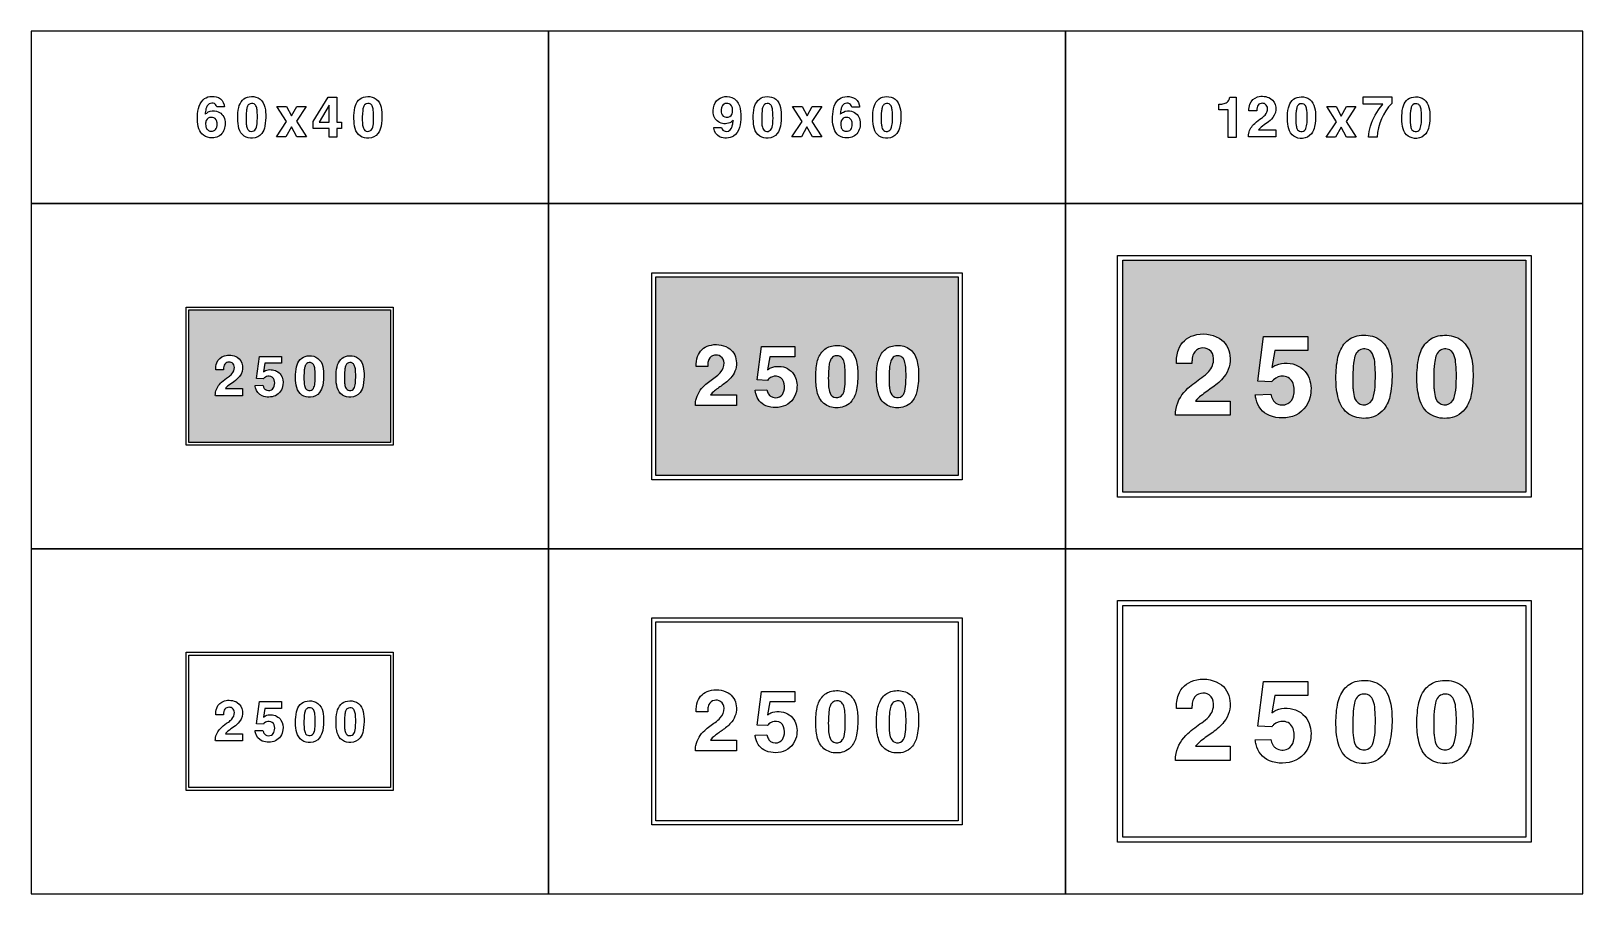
# Model space of a CAD drawing. Extents: x 0 to 4500, y -1000 to 1500.
import ezdxf

# ---------------------------------------------------------------- set-up
doc = ezdxf.new("R2010")
doc.units = 0
doc.header["$MEASUREMENT"] = 0

msp = doc.modelspace()

# ---------------------------------------------------------------- hatches: boundary and pattern name
h = msp.add_hatch(color=256)
h.paths.add_polyline_path([(458, 308), (458, 692), (1042, 692), (1042, 308)])
edge = h.paths.add_edge_path(flags=16)
edge.add_arc((1019.22420704045, 499.5478765955727), 134.9588288582454, 168.0604943973982, 180.9518160200268, ccw=False)
edge.add_arc((932.1621245833016, 517.8873103179415), 45.98620826471505, 138.2795247370585, 167.9750083008316, ccw=False)
edge.add_arc((922.118624072713, 525.8002838555925), 33.23277455324008, 97.2685656922497, 136.9386342357723, ccw=False)
edge.add_arc((925.3835856558405, 514.9140089378216), 44.48361305005825, 66.09259958070243, 99.66677130855498, ccw=False)
edge.add_arc((926.281149432915, 523.0832338576888), 36.73603931687538, 18.699530254357683, 62.205901836021724, ccw=False)
edge.add_arc((881.8099966889861, 507.9690642694655), 83.70539144075553, -0.32997158606292487, 18.739677556076515, ccw=False)
edge.add_arc((809.0837712861077, 501.4991966329426), 156.5447867054127, -10.297634852591727, 2.1920855990643986, ccw=False)
edge.add_arc((913.8531080209885, 482.2739523705713), 50.02664411801038, 323.2746094433372, 349.9163518919679, ccw=False)
edge.add_arc((926.4923964197886, 474.0303470479285), 34.97952654396278, 271.84731262216525, 321.7171756688568, ccw=False)
edge.add_arc((924.2677613076743, 479.0567042530553), 40.12797024121883, 237.8581647900113, 274.79199998472365, ccw=False)
edge.add_arc((925.649697554431, 476.8037186634663), 39.02745681679887, 194.7306480919864, 234.3784777784646, ccw=False)
edge.add_arc((995.5562499845993, 494.8852534058009), 111.2343734713772, 179.914625456735, 194.5821567695069, ccw=False)
edge.add_line((884.322, 495.051), (884.284, 497.306))
edge = h.paths.add_edge_path(flags=0)
edge.add_arc((969.921161074294, 486.0910269651659), 61.07106700542481, 183.2281410293769, 186.0833628518296)
edge.add_arc((955.9402923093174, 483.5477613097362), 46.91109687586759, 184.8040960658843, 200.0951984336729)
edge.add_arc((924.7825265661959, 472.2522433772515), 13.76953966969029, 200.5002174474024, 326.9264670044181)
edge.add_arc((916.2260948154491, 476.8158081781946), 23.44522690795197, 328.9925196000434, 345.6221582574718)
edge.add_arc((864.3167747302864, 489.4909828839604), 76.87858216117367, 346.0780475162264, 359.5513518838044)
edge.add_arc((734.5039693064859, 499.9730423028254), 206.9860174088946, 356.9303590561913, 365.8419362546825)
edge.add_arc((905.988679426876, 517.3650017749076), 34.62202349884214, 6.094875674537805, 25.45386489522952)
edge.add_arc((925.3721478978847, 526.5687766128739), 13.16445526789022, 25.54234172092914, 61.01195448866778)
edge.add_arc((925.5497171368327, 525.893225050952), 13.67783998199559, 63.03443951397727, 95.63364738022715)
edge.add_arc((924.6080417398504, 527.3877785018519), 12.12385628883335, 91.89561728948074, 131.0631267712595)
edge.add_arc((928.0930109449488, 523.9421748835236), 17.01493514916585, 132.2897419214307, 162.4952847741318)
edge.add_arc((962.9573907814531, 512.936800958706), 53.57506658239748, 162.4855723755624, 173.896671903879)
edge.add_arc((1152.936370005198, 495.6388846492914), 244.3347536647774, 174.5999567077246, 183.0468219338383)
edge = h.paths.add_edge_path(flags=16)
edge.add_arc((901.8252812826395, 499.6018023533818), 134.9539690525458, 168.0621956183327, 180.9535172409613, ccw=False)
edge.add_arc((814.7676245833017, 517.9344242586453), 45.98709026449948, 138.2773562255817, 167.9728397893548, ccw=False)
edge.add_arc((804.7241240727132, 525.8506699990545), 33.23146281580379, 97.26972320817748, 136.9397917517, ccw=False)
edge.add_arc((807.9885856558402, 514.9630089378215), 44.48361305005833, 66.09259958070197, 99.66677130855459, ccw=False)
edge.add_arc((808.886649432915, 523.1309808002289), 36.73691467444139, 18.70113137946612, 62.20750296112999, ccw=False)
edge.add_arc((764.4159966889863, 508.0180642694651), 83.70539144075542, -0.3299715860626975, 18.7396775560768, ccw=False)
edge.add_arc((691.6892712861077, 501.5527658878799), 156.5451116336752, -10.299312983669097, 2.1904074679869723, ccw=False)
edge.add_arc((796.4586080209884, 482.3208406579612), 50.02578215027809, 323.2768904159484, 349.918632864579, ccw=False)
edge.add_arc((809.0989718602385, 474.0809224883784), 34.98005093556775, 271.8447030773659, 321.71456612405746, ccw=False)
edge.add_arc((806.8712640928144, 479.1062042530555), 40.1275970936552, 237.8603547403464, 274.7941899350586, ccw=False)
edge.add_arc((808.2546975544309, 476.8527186634661), 39.02745681679868, 194.7306480919861, 234.3784777784644, ccw=False)
edge.add_arc((878.1617499845994, 494.930368462065), 111.2338793286246, 179.9126239683283, 194.5801552811003, ccw=False)
edge.add_line((766.928, 495.1), (766.89, 497.356))
edge = h.paths.add_edge_path(flags=0)
edge.add_arc((852.5266610742939, 486.1199641029592), 61.06944129710199, 183.209374194679, 186.0645960171317)
edge.add_arc((838.5457923093172, 483.6004860445228), 46.9119072059622, 184.8085781391933, 200.099680506982)
edge.add_arc((807.3880265661959, 472.3009909528212), 13.7689829326007, 200.4999622266578, 326.9262117836735)
edge.add_arc((798.8310948154489, 476.8648081781942), 23.44522690795199, 328.9925196000444, 345.6221582574728)
edge.add_arc((746.921774730286, 489.5399828839609), 76.87858216117412, 346.0780475162261, 359.551351883804)
edge.add_arc((617.1094693064856, 500.0284587008943), 206.9858618225894, 356.9285780691839, 365.8401552676751)
edge.add_arc((788.5941794268765, 517.4110703378694), 34.62283203657593, 6.09961150547738, 25.45860072616913)
edge.add_arc((807.9776478978848, 526.6193400401907), 13.16333007324072, 25.53714009404657, 61.00675286178527)
edge.add_arc((808.1540072263028, 525.9427250509518), 13.67816982163476, 63.02710594965891, 95.62631381590901)
edge.add_arc((807.214947163822, 527.4358730778802), 12.12579064955986, 91.8995953630135, 131.0671048447922)
edge.add_arc((810.6985109449486, 523.9930276095837), 17.01390110897672, 132.2951857534308, 162.5007286061316)
edge.add_arc((845.5633907814536, 512.9858009587061), 53.57506658239802, 162.4855723755626, 173.8966719038791)
edge.add_arc((1035.542370005198, 495.6878846492921), 244.3347536647773, 174.5999567077248, 183.0468219338385)
edge = h.paths.add_edge_path(flags=16)
edge.add_line((649.746, 473.082), (672.2860000000001, 473.935))
edge.add_arc((716.7566981883542, 486.9633857189618), 46.33985144345777, 196.3287704569678, 206.697245974311)
edge.add_arc((690.9747514480885, 474.4801235357384), 17.70325156284466, 208.0914947231695, 221.0890240435317)
edge.add_arc((684.6038023554913, 469.5335251203285), 9.661386876080464, 223.8120150065058, 239.8759156664565)
edge.add_arc((689.1972585425601, 475.8871578942637), 17.47984529847787, 237.3041236465098, 296.669605547788)
edge.add_arc((688.4355045425294, 475.4516268732601), 17.45456591641598, 299.5469888842907, 346.4326782935506)
edge.add_arc((674.835507531451, 479.5740198912557), 31.65266200034519, 344.9536920348903, 378.4913020423571)
edge.add_arc((690.2688249556542, 484.4100716958197), 15.48540583945565, 19.63269870480969, 88.21937262016387)
edge.add_arc((689.0278154558196, 481.6402684062153), 18.32881959982759, 84.60850837407374, 133.306763680662)
edge.add_arc((701.1608770703486, 471.105803810565), 34.35422393196959, 135.9820358660852, 142.5763348018096)
edge.add_line((673.878, 491.983), (653.424, 492.95))
edge.add_line((653.424, 492.95), (661.9730000000001, 557.594))
edge.add_line((661.9730000000001, 557.594), (726.313, 557.594))
edge.add_line((726.313, 557.594), (726.313, 537.499))
edge.add_line((726.313, 537.499), (678.1060000000001, 537.499))
edge.add_line((678.1060000000001, 537.499), (673.802, 512.533))
edge.add_arc((719.7222127961909, 441.0154865680693), 84.99070932010068, 117.86303003437251, 122.70384921482861, ccw=False)
edge.add_arc((693.6956573717928, 485.0846821280537), 33.95267317786766, 86.10669519544427, 113.7874880887469, ccw=False)
edge.add_arc((695.6190464209327, 483.7214207277495), 35.23964928180616, 34.384907723906, 89.37897348559233, ccw=False)
edge.add_arc((687.7112145520532, 481.6490933522429), 43.02437449689981, -8.562867498971286, 30.712572030689273, ccw=False)
edge.add_arc((690.6052741394334, 479.1267687514004), 39.8404784231335, 296.80088443551637, 354.4057521315755, ccw=False)
edge.add_arc((688.8637161186703, 489.2279937603298), 49.73244300265365, 248.1941849143647, 293.34245463723687, ccw=False)
edge.add_arc((683.1678796195133, 473.2815558746819), 32.81736341828501, 191.8847954302509, 247.0851070078968, ccw=False)
edge.add_arc((746.7928312337654, 489.0252204228945), 98.34771847871174, 189.3294318155148, 193.22659008657, ccw=False)
edge = h.paths.add_edge_path(flags=16)
edge.add_arc((573.8461215592249, 446.05478168144), 39.4614023056846, 169.2208572983498, 183.8764284970287, ccw=False)
edge.add_arc((587.4373427471826, 442.0751954958516), 53.57454418128937, 131.0202375663518, 167.7582269225529, ccw=False)
edge.add_arc((699.1780400062493, 313.5186951993917), 223.9058567808251, 124.50197674991219, 131.0025704757041, ccw=False)
edge.add_arc((538.0076824629284, 548.1984737727146), 60.78788488734912, 304.3990500061846, 316.8797217138844)
edge.add_arc((562.2343852861392, 525.1233516135692), 27.33320015997916, 317.4735267304753, 361.0495164700671)
edge.add_arc((573.5279301909976, 525.3780649301559), 16.03695569109545, 0.8786950705515617, 53.61137386501498)
edge.add_arc((574.156338793595, 524.5499656412259), 16.36119076100114, 57.10550362886583, 101.5123008104828)
edge.add_arc((573.2778353619744, 526.7025141453457), 14.08322088993564, 99.7576323055061, 156.4253837428171)
edge.add_arc((583.0462278542631, 522.4814899451919), 24.72454185821571, 156.5135892114305, 176.0979951128437)
edge.add_arc((627.510268698133, 517.1467903001134), 69.48649900366003, 174.204010225532, 178.8404167348716)
edge.add_line((558.038, 518.553), (535.65, 518.553))
edge.add_arc((587.0038794388528, 521.1699036624977), 51.42051262092807, 160.4425694165938, 182.9171691729337, ccw=False)
edge.add_arc((569.4817384208351, 527.482193558566), 32.79634160708444, 105.5114171167541, 160.5867814015368, ccw=False)
edge.add_arc((574.5630634054911, 514.3969455356691), 46.78474641683786, 60.419728619436626, 107.2223559516909, ccw=False)
edge.add_arc((580.0143926619139, 526.746720170307), 33.38110705244655, 5.532491998366879, 58.09241665571221, ccw=False)
edge.add_arc((573.753406953915, 524.5058173628262), 39.86218390220419, -39.48202743701319, 7.871476151865409, ccw=False)
edge.add_arc((548.5643261464886, 543.1375580468975), 71.16925634126562, 303.878052283753, 321.8349327938407, ccw=False)
edge.add_arc((867.8326830944087, 77.57050822964061), 493.3565600934768, 124.5220496763209, 126.9827400921269)
edge.add_arc((596.0361072627894, 439.3075460773737), 40.89209306912063, 127.6778438751993, 142.8982138200098)
edge.add_line((563.422, 463.975), (613.581, 463.975))
edge.add_line((613.581, 463.975), (613.581, 443.3869999999999))
edge.add_line((613.581, 443.3869999999999), (534.475, 443.3869999999999))
h.paths.add_polyline_path([(1812, 212), (1812, 788), (2688, 788), (2688, 212)])
edge = h.paths.add_edge_path(flags=16)
edge.add_arc((2653.830709045055, 499.3284535300709), 202.4287368461441, 168.0621352907287, 180.9534569133573, ccw=False)
edge.add_arc((2523.248765963897, 526.8297724472644), 68.982364137971, 138.2799007418664, 167.9753843056394, ccw=False)
edge.add_arc((2508.178243037339, 538.7062203572372), 49.84357921559136, 97.27089869257043, 136.9409672360929, ccw=False)
edge.add_arc((2513.077457198728, 522.3638049720234), 66.73304265302336, 66.09416612908802, 99.66833785694058, ccw=False)
edge.add_arc((2514.423721091913, 534.6254773152629), 55.10464793078524, 18.69808638939452, 62.204457971058616, ccw=False)
edge.add_arc((2447.715995033479, 511.9650034697797), 125.5561563334656, -0.33541037338341084, 18.734238768755972, ccw=False)
edge.add_arc((2338.624906929162, 502.2460103219466), 234.8170176387516, -10.297075474018186, 2.1926449776378263, ccw=False)
edge.add_arc((2495.781912031483, 473.3988141365016), 75.03522593594454, 323.28297339384676, 349.92471584247744, ccw=False)
edge.add_arc((2514.742170070132, 461.0508977741425), 52.47404935778749, 271.84323900218345, 321.71310204887493, ccw=False)
edge.add_arc((2511.400894746651, 468.5828105572928), 60.18928156671141, 237.85909195267692, 274.79292714738926, ccw=False)
edge.add_arc((2513.477239825008, 465.2039410084761), 58.54095613624926, 194.7290504304308, 234.3768801169092, ccw=False)
edge.add_arc((2618.332182505031, 492.3489972992494), 166.8523369237553, 179.9220490348338, 194.5895803476057, ccw=False)
edge.add_line((2451.48, 492.576), (2451.43, 495.96))
edge = h.paths.add_edge_path(flags=0)
edge.add_arc((2579.891023042546, 479.1272590166445), 91.61578809000335, 183.2213768349123, 186.076598657365)
edge.add_arc((2558.916775566156, 475.3344285363559), 70.37498658972497, 184.8135637582282, 200.1046661260168)
edge.add_arc((2512.174037424863, 458.3768553681562), 20.65202122483862, 200.5010813905903, 326.9273309476063)
edge.add_arc((2499.33906340367, 465.2095275453071), 35.15931686527224, 329.0111388169496, 345.640777474378)
edge.add_arc((2421.466312705214, 484.2616218868019), 115.3274179613436, 346.0658391150462, 359.5391434826241)
edge.add_arc((2226.754953959728, 499.9408142600327), 310.4794937722309, 356.9339210221649, 365.8454982206562)
edge.add_arc((2483.982200577353, 526.0401740697664), 51.93219512804511, 6.103660951597459, 25.46265017228926)
edge.add_arc((2513.057503560486, 539.863358910528), 19.73821018193555, 25.51969229519311, 60.98930506293191)
edge.add_arc((2513.322760839454, 538.8353128001025), 20.52163148148057, 63.02940898763436, 95.62861685388442)
edge.add_arc((2511.913812609776, 541.0884921606507), 18.17953807971753, 91.90336398934143, 131.0708734711203)
edge.add_arc((2517.142942780453, 535.9079541471045), 25.52631371150951, 132.2800171647673, 162.4855600174682)
edge.add_arc((2569.43458394763, 519.4054514380596), 80.3601384143352, 162.4852054550266, 173.8963049833432)
edge.add_arc((2854.401419611755, 493.4489207858092), 366.4989458599313, 174.59835407815, 183.0452193042637)
edge = h.paths.add_edge_path(flags=16)
edge.add_arc((2477.740134802864, 499.3576959519801), 202.437437926108, 168.0497079250177, 180.9410295476462, ccw=False)
edge.add_arc((2347.158765963897, 526.9037724472644), 68.982364137971, 138.2799007418663, 167.9753843056394, ccw=False)
edge.add_arc((2332.088243037339, 538.7802203572367), 49.84357921559209, 97.27089869257043, 136.9409672360929, ccw=False)
edge.add_arc((2336.982457198728, 522.4543792713775), 66.71586407920331, 66.09232363842102, 99.66649536627358, ccw=False)
edge.add_arc((2338.328721091913, 534.6869467406647), 55.11340206047727, 18.70875923093189, 62.21513081259599, ccw=False)
edge.add_arc((2271.623018267084, 512.0385034697812), 125.5591359767734, -0.3356305801099779, 18.73401856202929, ccw=False)
edge.add_arc((2162.539476184098, 502.3195103219446), 234.8124325997167, -10.297154731346495, 2.192565720309574, ccw=False)
edge.add_arc((2319.684800318872, 473.4934312626031), 75.04583719784185, 323.2684253016332, 349.91016775026384, ccw=False)
edge.add_arc((2338.648245510583, 461.1136433696424), 52.46292718521128, 271.8479182174304, 321.717781264122, ccw=False)
edge.add_arc((2335.310894746652, 468.6568105572934), 60.18928156671203, 237.85909195267692, 274.7929271473892, ccw=False)
edge.add_arc((2337.385852838285, 465.277441008476), 58.53974185748631, 194.7298688696587, 234.377698556137, ccw=False)
edge.add_arc((2442.242182505031, 492.4219972992495), 166.8523369237553, 179.9220490348338, 194.5895803476057, ccw=False)
edge.add_line((2275.39, 492.649), (2275.33, 496.033))
edge = h.paths.add_edge_path(flags=0)
edge.add_arc((2403.801023042546, 479.2002590166443), 91.61578809000335, 183.2213768349123, 186.0765986573649)
edge.add_arc((2382.823050831369, 475.4079285363558), 70.37131695353779, 184.8142238995475, 200.1053262673362)
edge.add_arc((2336.084289849293, 458.4503553681562), 20.65208255708802, 200.4995368128825, 326.9257863698986)
edge.add_arc((2323.245642223173, 465.2830275453072), 35.16250719279646, 329.0133106127112, 345.6429492701396)
edge.add_arc((2245.376312705214, 484.3356218868019), 115.3274179613436, 346.0658391150462, 359.5391434826241)
edge.add_arc((2050.671370357797, 500.0143142600357), 310.4730598153815, 356.9339498268716, 365.8455270253629)
edge.add_arc((2307.889269140314, 526.1136740697664), 51.93505678970978, 6.102768603208154, 25.46175782389983)
edge.add_arc((2336.967503560486, 539.9373589105272), 19.7382101819363, 25.51969229519462, 60.98930506293303)
edge.add_arc((2337.232760839454, 538.9093128001025), 20.52163148148047, 63.02940898763565, 95.6286168538857)
edge.add_arc((2335.820218033748, 541.1479379209337), 18.19396535622106, 91.89052801201164, 131.0580374937901)
edge.add_arc((2341.046090054393, 535.9999814077078), 25.51435792095321, 132.3139918157558, 162.519534668457)
edge.add_arc((2393.344583947629, 519.4794514380596), 80.36013841433517, 162.4852054550267, 173.8963049833433)
edge.add_arc((2678.318190403839, 493.5224207858092), 366.5057336531769, 174.5983759020808, 183.0452411281946)
edge = h.paths.add_edge_path(flags=16)
edge.add_line((2099.62, 459.623), (2133.43, 460.903))
edge.add_arc((2200.140552718174, 480.4646166279448), 69.51945547156566, 196.3427841636208, 206.711259680964)
edge.add_arc((2161.463182529597, 461.7094620909305), 26.54679029246953, 208.0745780850165, 221.0721074053787)
edge.add_arc((2151.905453533237, 454.284842620182), 14.4794214201803, 223.7726481706659, 239.8365488306164)
edge.add_arc((2158.79738781384, 463.8382544989125), 26.22783437747995, 237.3050511979621, 296.6705330992403)
edge.add_arc((2157.653756813794, 463.1664096557352), 26.17428537398211, 299.5689576870734, 346.4546470963334)
edge.add_arc((2137.250511297177, 469.3673375424955), 47.47881106238103, 344.9463755432259, 378.4839855506926)
edge.add_arc((2160.400604011342, 476.6124249208409), 23.23071667954324, 19.63873835622636, 88.22541227158025)
edge.add_arc((2158.537223183729, 472.4615074597212), 27.49208245986699, 84.60932945209849, 133.3075847586872)
edge.add_arc((2176.745155150943, 456.7192093517406), 51.49495375855095, 136.0365078784269, 142.6308068141513)
edge.add_line((2135.82, 487.974), (2105.14, 489.424))
edge.add_line((2105.14, 489.424), (2117.96, 586.391))
edge.add_line((2117.96, 586.391), (2214.47, 586.391))
edge.add_line((2214.47, 586.391), (2214.47, 556.249))
edge.add_line((2214.47, 556.249), (2142.16, 556.249))
edge.add_line((2142.16, 556.249), (2135.7, 518.799))
edge.add_arc((2204.592898120473, 411.5054864628227), 127.5073702128249, 117.86359994680461, 122.7044191272607, ccw=False)
edge.add_arc((2165.541986057689, 477.6275231920804), 50.92900976680162, 86.10669519544422, 113.78748808874681, ccw=False)
edge.add_arc((2168.426109018881, 475.582131091624), 52.85998431380257, 34.38387243599351, 89.37793819767973, ccw=False)
edge.add_arc((2156.565473071401, 472.4771431366669), 64.53438728926376, -8.56585451519129, 30.709585014469326, ccw=False)
edge.add_arc((2160.903706506592, 468.6899484245425), 59.76085267014373, 296.8015759838013, 354.4064436798603, ccw=False)
edge.add_arc((2158.296324178006, 483.8317676659021), 74.5875942886848, 248.1942989544456, 293.34256867731773, ccw=False)
edge.add_arc((2149.754297631997, 459.9283222447521), 49.23057930288011, 191.8902124120141, 247.09052398966008, ccw=False)
edge.add_arc((2245.181898715931, 483.5086880954696), 147.5086182349391, 189.3187875668224, 193.2159458378775, ccw=False)
edge = h.paths.add_edge_path(flags=16)
edge.add_arc((1985.763294189796, 419.0782843731201), 59.18842654629558, 169.2168409167068, 183.8724121153857, ccw=False)
edge.add_arc((2006.15476700854, 413.1140490193094), 80.36169113891344, 131.0214991546453, 167.7594885108463, ccw=False)
edge.add_arc((2173.772712246105, 220.212259248105), 335.9137813742476, 124.4956644453209, 130.9962581711127, ccw=False)
edge.add_arc((1932.017809991449, 572.2888154708439), 91.17334854748631, 304.4017186142925, 316.8823903219923)
edge.add_arc((1968.350827929209, 537.6756460512373), 40.99622379166561, 317.4867318041164, 361.0627215437082)
edge.add_arc((1985.28915401753, 538.0681104917844), 24.0536594962752, 0.8763464049399569, 53.60902519940329)
edge.add_arc((1986.234758190392, 536.8319109935919), 24.53333522329239, 57.10177753323511, 101.5085747148522)
edge.add_arc((1984.914612112558, 540.0456392790619), 21.13090515415454, 99.73928094547011, 156.4070323827813)
edge.add_arc((1999.566143260537, 533.741815688936), 37.08086520817155, 156.5417388371118, 176.1261447385251)
edge.add_arc((2066.273828574618, 525.7394620324278), 104.234794647343, 174.2143895765772, 178.8507960859167)
edge.add_line((1962.06, 527.83), (1928.47, 527.83))
edge.add_arc((2005.503302573335, 531.729689644307), 77.13194723768446, 160.4234349238174, 182.8980346801573, ccw=False)
edge.add_arc((1979.227337106602, 541.2244787638975), 49.19369609242055, 105.5131670930999, 160.5885313778826, ccw=False)
edge.add_arc((1986.847845108236, 521.5959959830778), 70.17649382699642, 60.41967330402463, 107.22230063627879, ccw=False)
edge.add_arc((1995.023595275114, 540.1233679489203), 50.06939494672299, 5.529538167390228, 58.08946282473562, ccw=False)
edge.add_arc((1985.629540286528, 536.7589760442393), 59.79387486371167, -39.48186495870141, 7.871638630177301, ccw=False)
edge.add_arc((1947.842906928587, 564.7187453995156), 106.764368764926, 303.87400468959333, 321.8308851996811, ccw=False)
edge.add_arc((2426.757165068267, -133.6217068022281), 740.0227454548245, 124.5238346729266, 126.9845250887326)
edge.add_arc((2019.049289768599, 408.9605691160606), 61.336798081764, 127.6766032590125, 142.8969732038231)
edge.add_line((1970.13, 445.962), (2045.37, 445.962))
edge.add_line((2045.37, 445.962), (2045.37, 415.081))
edge.add_line((2045.37, 415.081), (1926.71, 415.081))
h.paths.add_polyline_path([(3166, 164), (3166, 836), (4334, 836), (4334, 164)])
edge = h.paths.add_edge_path(flags=16)
edge.add_arc((4288.444988323089, 499.0821047067645), 269.9123715710044, 168.0622861072609, 180.9536077298895, ccw=False)
edge.add_arc((4114.328135225899, 535.7445763986988), 91.97768510176854, 138.2757372841143, 167.9712208478876, ccw=False)
edge.add_arc((4094.240248145426, 551.5813399981087), 66.46292563160807, 97.26972320817748, 136.9397917516998, ccw=False)
edge.add_arc((4100.767171311681, 529.8126475953853), 88.96035468439673, 66.09204674896768, 99.66621847682029, ccw=False)
edge.add_arc((4102.56204580837, 546.1364493706183), 73.47835749268192, 18.703650772524895, 62.21002235418899, ccw=False)
edge.add_arc((4013.622993377971, 515.921082071722), 167.4098172909035, -0.3320111117051283, 18.73763803043431, ccw=False)
edge.add_arc((3868.171111827152, 503.0033087955056), 313.0869387787815, -10.30272874913021, 2.1869917025259156, ccw=False)
edge.add_arc((4077.702104329367, 464.5169578907033), 100.0518321465166, 323.2796650143331, 349.92140746296394, ccw=False)
edge.add_arc((4102.986943720477, 448.0386940958566), 69.95798430367479, 271.8455783618339, 321.7154414085255, ccw=False)
edge.add_arc((4098.533528185629, 458.0884140763903), 80.25212666075855, 237.85982196689838, 274.7936571616107, ccw=False)
edge.add_arc((4101.300395108862, 453.5872113003793), 78.05658615620997, 194.7324306976039, 234.3802603840821, ccw=False)
edge.add_arc((4241.115499969199, 489.7241971491859), 222.4657829006712, 179.9086209381784, 194.5761522509504, ccw=False)
edge.add_line((4018.65, 490.079), (4018.57, 494.59))
edge = h.paths.add_edge_path(flags=0)
edge.add_arc((4189.846322148589, 472.0798024815006), 122.1356442818595, 183.1906063627952, 186.0458281852479)
edge.add_arc((4161.885309353421, 467.0655731499001), 93.82424350735532, 184.799119255336, 200.0902216231247)
edge.add_arc((4099.564053132392, 444.4809819056425), 27.53796586520144, 200.4999622266581, 326.9262117836741)
edge.add_arc((4082.449189630898, 453.6017739953952), 46.88778650785084, 329.0003154907571, 345.6299541481855)
edge.add_arc((3978.629316533762, 478.9933291824051), 153.7656618478593, 346.065640125794, 359.538944493372)
edge.add_arc((3719.009938612972, 499.898419013375), 413.9726583629737, 356.9339210221652, 365.8454982206565)
edge.add_arc((4061.98029029079, 534.7075035498152), 69.24118522304767, 6.095544626450505, 25.45453384714225)
edge.add_arc((4100.74229579577, 553.108299516481), 26.33341196522011, 25.55274230736948, 61.02235507510809)
edge.add_arc((4101.097014452605, 551.7815492072042), 27.33883291257804, 63.02019093658785, 95.61939880283786)
edge.add_arc((4099.221488903672, 554.7484353078171), 24.25381126871849, 91.89373509747558, 131.0612445792546)
edge.add_arc((4106.186021889897, 547.8549388628052), 34.03400738052751, 132.278856242443, 162.4843990951439)
edge.add_arc((4175.912781562907, 525.8516019174122), 107.1501331647961, 162.4855723755625, 173.8966719038791)
edge.add_arc((4555.874740010396, 491.3099356352633), 488.6683950509247, 174.6063235958964, 183.0531888220102)
edge = h.paths.add_edge_path(flags=16)
edge.add_arc((4053.65056256528, 499.1806047067645), 269.9079381050923, 168.062195618333, 180.9535172409615, ccw=False)
edge.add_arc((3879.538135225899, 535.8425763986987), 91.97768510176854, 138.2757372841143, 167.9712208478876, ccw=False)
edge.add_arc((3859.450248145426, 551.6793399981087), 66.46292563160799, 97.26972320817748, 136.9397917516999, ccw=False)
edge.add_arc((3865.977171311681, 529.9106475953845), 88.96035468439763, 66.09204674896768, 99.66621847682018, ccw=False)
edge.add_arc((3867.77329886583, 546.2349493706189), 73.47733095126519, 18.704333400780115, 62.210704982443986, ccw=False)
edge.add_arc((3778.830016611577, 516.019582071722), 167.4127969053441, -0.3321763266425819, 18.7374728154968, ccw=False)
edge.add_arc((3633.386111827152, 503.0556162461384), 313.083689448582, -10.294337971497214, 2.195382480159026, ccw=False)
edge.add_arc((3842.917104329367, 464.6360750168027), 100.0604524450483, 323.26826072878805, 349.9100031774188, ccw=False)
edge.add_arc((3868.196943720477, 448.1366940958571), 69.95798430367586, 271.8455783618342, 321.71544140852563, ccw=False)
edge.add_arc((3863.745025400489, 458.1869140763903), 80.25249980792903, 237.8587269472631, 274.79256214197534, ccw=False)
edge.add_arc((3866.509008122138, 453.6857113003793), 78.05537192528966, 194.7330445608716, 234.38087424735, ccw=False)
edge.add_arc((4006.325499969199, 489.8221971491859), 222.4657829006707, 179.9086209381784, 194.5761522509504, ccw=False)
edge.add_line((3783.86, 490.177), (3783.78, 494.689))
edge = h.paths.add_edge_path(flags=0)
edge.add_arc((3955.076385010796, 472.1783024815005), 122.1556482264603, 183.1898484518743, 186.045070274327)
edge.add_arc((3927.095309353421, 467.1635731499001), 93.82424350735577, 184.799119255336, 200.0902216231246)
edge.add_arc((3864.774053132392, 444.5789819056424), 27.5379658652014, 200.4999622266578, 326.9262117836738)
edge.add_arc((3847.664189630898, 453.73398580036), 46.90113172666349, 328.961344908703, 345.5909835661315)
edge.add_arc((3743.844316533763, 479.0489999142997), 153.7603272075243, 346.0813977969181, 359.554702164496)
edge.add_arc((3484.219938612971, 499.996419013378), 413.9726583629742, 356.9339210221648, 365.8454982206561)
edge.add_arc((3827.19029029079, 534.8055035498152), 69.24118522304768, 6.095544626450598, 25.45453384714234)
edge.add_arc((3865.95729579577, 553.2219337896474), 26.32216001900488, 25.52673417224752, 60.99634693998626)
edge.add_arc((3866.312014452606, 551.8624501019043), 27.35633964326881, 63.02710594965868, 95.62631381590863)
edge.add_arc((3864.431488903672, 554.846435307817), 24.25381126871849, 91.89373509747558, 131.0612445792544)
edge.add_arc((3871.396021889897, 547.9529388628051), 34.0340073805276, 132.2788562424429, 162.4843990951439)
edge.add_arc((3941.117777113805, 525.9501019174122), 107.1452102479207, 162.485021986329, 173.8961215146456)
edge.add_arc((4321.084740010396, 491.4089356352633), 488.6683950509247, 174.6063235958964, 183.0531888220102)
edge = h.paths.add_edge_path(flags=16)
edge.add_line((3549.49, 446.142), (3594.57, 447.848))
edge.add_arc((3683.515907247995, 473.8932496953523), 92.68079330617579, 196.3211509317878, 206.689626449131)
edge.add_arc((3631.941113611107, 448.9377470714778), 35.4028664418479, 208.0955535399448, 221.093082860307)
edge.add_arc((3619.205604710983, 439.0592236276003), 19.33403116267732, 223.8382213700758, 239.9021220300263)
edge.add_arc((3628.396517085121, 451.7558246172858), 34.96372381076334, 237.3044715451774, 296.6699534464555)
edge.add_arc((3626.875009085059, 450.8812537465199), 34.90913183283188, 299.5469888842916, 346.4326782935513)
edge.add_arc((3599.674015062903, 459.1227210935911), 63.30542828134395, 344.9568276569864, 378.4944376644533)
edge.add_arc((3630.53938306703, 468.7961770801952), 30.97172371987173, 19.63595893410499, 88.22263284945926)
edge.add_arc((3628.054630911639, 463.2553271116338), 36.65993309351804, 84.60727688547587, 133.3055321920643)
edge.add_arc((3652.322754140697, 442.2406821661818), 68.67443084679293, 136.0150183208306, 142.609317256555)
edge.add_line((3597.76, 483.943), (3556.85, 485.877))
edge.add_line((3556.85, 485.877), (3573.95, 615.1659999999999))
edge.add_line((3573.95, 615.1659999999999), (3702.63, 615.1659999999999))
edge.add_line((3702.63, 615.1659999999999), (3702.63, 574.976))
edge.add_line((3702.63, 574.976), (3606.21, 574.976))
edge.add_line((3606.21, 574.976), (3597.61, 525.043))
edge.add_arc((3689.458254518569, 382.1031045456359), 169.9056078256755, 117.88258449715681, 122.72340367761291, ccw=False)
edge.add_arc((3637.389314743585, 470.1473642561072), 67.90534635573539, 86.10669519544422, 113.7874880887467, ccw=False)
edge.add_arc((3641.235132229347, 467.4203414554987), 70.47980895254841, 34.38413125609719, 89.37819701778318, ccw=False)
edge.add_arc((3625.421830347427, 463.2756867044858), 86.0472889232365, -8.562677202340524, 30.71276232731998, ccw=False)
edge.add_arc((3631.209638873751, 458.2273998823368), 79.67946819907007, 296.8037690896912, 354.40863678575033, ccw=False)
edge.add_arc((3627.72843223734, 478.4353929264457), 99.46749076188793, 248.1941647931581, 293.3424345160302, ccw=False)
edge.add_arc((3616.337715644482, 446.5386989384542), 65.63418731351396, 191.8827421400175, 247.0830537176633, ccw=False)
edge.add_arc((3743.585662467532, 478.0872259235401), 196.7069486520902, 189.3462335025859, 193.2433917736411, ccw=False)
edge = h.paths.add_edge_path(flags=16)
edge.add_arc((3397.687354969409, 392.094839660961), 78.9184199234972, 169.2263678177289, 183.8819390164078, ccw=False)
edge.add_arc((3424.875191269898, 384.1248794406378), 107.1520697205867, 131.0192092436451, 167.7571985998462, ccw=False)
edge.add_arc((3648.356080012498, 127.0153903987872), 447.8117135616467, 124.5019767499125, 131.0025704757043, ccw=False)
edge.add_arc((3326.021937519971, 596.3927379218857), 121.586736796875, 304.3917581674035, 316.8724298751033)
edge.add_arc((3374.471519723063, 550.2242032271384), 54.66766011965797, 317.4740266671883, 361.0500164067801)
edge.add_arc((3397.056869113029, 550.7255600120434), 32.07703485477325, 0.893918737358591, 53.62659753182203)
edge.add_arc((3398.30967758719, 549.0793812922223), 32.7197812271958, 57.1046439884267, 101.5114411700439)
edge.add_arc((3396.553743437013, 553.3843828645633), 28.16413359586332, 99.75858990823558, 156.4263413455466)
edge.add_arc((3416.093455708526, 544.9467739738153), 49.44769207597091, 156.5202084886714, 176.1046143900848)
edge.add_arc((3505.023537396266, 534.2962827099001), 138.9715005023592, 174.2141840905292, 178.8505905998687)
edge.add_line((3366.08, 537.0840000000001), (3321.3, 537.0840000000001))
edge.add_arc((3424.005242292761, 542.317307324996), 102.8384864725876, 160.4423625618016, 182.9169623181416, ccw=False)
edge.add_arc((3388.96247684167, 554.9433050185298), 65.59110261515147, 105.5127068679704, 160.588071152753, ccw=False)
edge.add_arc((3399.127126810982, 528.7639589164463), 93.57700241672485, 60.420226413753426, 107.22285374600759, ccw=False)
edge.add_arc((3410.031797888314, 553.4749905985603), 66.75887337151845, 5.529708456402375, 58.08963311374771, ccw=False)
edge.add_arc((3397.505673619142, 548.9891347256524), 79.72556582545946, -39.48178372076637, 7.871719868112393, ccw=False)
edge.add_arc((3347.127652292978, 586.2584452583802), 142.3432099583272, 303.8762979977589, 321.8331785078467, ccw=False)
edge.add_arc((3985.667366188817, -344.6957367142467), 986.561942806139, 124.5283710429754, 126.9890614587814)
edge.add_arc((3442.07321452558, 378.5546696430372), 81.81075285203863, 127.6590531010002, 142.8794230458108)
edge.add_line((3376.84, 427.927), (3477.16, 427.927))
edge.add_line((3477.16, 427.927), (3477.16, 386.752))
edge.add_line((3477.16, 386.752), (3318.95, 386.752))

# ---------------------------------------------------------------- linework, layer by layer
for points in [[(0.0001, 1000), (1500, 1000), (1500, 1500), (0.0001, 1500)], [(1500, 1000), (3000, 1000), (3000, 1500), (1500, 1500)], [(3000, 1000), (4500, 1000), (4500, 1500), (3000, 1500)], [(818.2560000000001, 1238.43), (861.648, 1308.73), (887.1260000000001, 1308.73), (887.1260000000001, 1236.14), (900.074, 1236.14), (900.074, 1217.88), (887.1260000000001, 1217.88), (887.1260000000001, 1192.8), (864.321, 1192.8), (864.321, 1217.88), (818.2560000000001, 1217.88)], [(741.074, 1238.19), (712.98, 1281.83), (740.79, 1281.83), (755.405, 1254.59), (770.3810000000001, 1281.83), (797.698, 1281.83), (769.263, 1238.61), (798.475, 1193.79), (770.836, 1193.79), (754.95, 1222.67), (738.628, 1193.79), (711.312, 1193.79)], [(864.321, 1285.37), (835.5260000000001, 1236.14), (864.321, 1236.14)], [(2236.08, 1238), (2207.98, 1281.64), (2235.79, 1281.64), (2250.41, 1254.4), (2265.39, 1281.64), (2292.7, 1281.64), (2264.27, 1238.42), (2293.48, 1193.6), (2265.84, 1193.6), (2249.95, 1222.47), (2233.63, 1193.6), (2206.32, 1193.6)], [(3784.99, 1237.42), (3756.9, 1281.06), (3784.71, 1281.06), (3799.33, 1253.81), (3814.3, 1281.06), (3841.62, 1281.06), (3813.18, 1237.83), (3842.4, 1193.02), (3814.76, 1193.02), (3798.87, 1221.89), (3782.55, 1193.02), (3755.23, 1193.02)], [(0.0001, 0.0001), (1500, 0.0001), (1500, 1000), (0.0001, 1000)], [(1500, 0.0001), (3000, 0.0001), (3000, 1000), (1500, 1000)], [(3000, 0.0001), (4500, 0.0001), (4500, 1000), (3000, 1000)], [(3150, 150), (3150, 850), (4350, 850), (4350, 150)], [(3166, 164), (3166, 836), (4334, 836), (4334, 164)], [(1800, 200), (1800, 800), (2700, 800), (2700, 200)], [(1812, 212), (1812, 788), (2688, 788), (2688, 212)], [(450, 300), (450, 700), (1050, 700), (1050, 300)], [(458, 308), (458, 692), (1042, 692), (1042, 308)], [(9.999999979120095e-05, -999.9998), (1500, -999.9998), (1500, 9.999999997489795e-05), (9.999999979120095e-05, 9.999999997489795e-05)], [(1500, -999.9998), (3000, -999.9998), (3000, 9.999999997489795e-05), (1500, 9.999999997489795e-05)], [(3000, -999.9998), (4500, -999.9998), (4500, 9.999999997489795e-05), (3000, 9.999999997489795e-05)]]:
    msp.add_lwpolyline(points, close=True)
for points in [[(560.931, 1280.08), (538.3340000000001, 1280.08, 0.0333099), (536.742, 1284.35, 0.308433), (524.154, 1291.31, 0.256298), (510.771, 1283.14, 0.07185470000000001), (507.283, 1274.3, 0.0422837), (504.875, 1259.25, -0.0343264), (513.899, 1265.62, -0.198215), (537.7090000000001, 1267.8, -0.294049), (561.9159999999999, 1242.24, -0.195966), (555.869, 1206.38, -0.251599), (525.235, 1190.49, -0.162734), (499.984, 1197.94, -0.142524), (486.847, 1216.67, -0.0867955), (482.525, 1244.29, -0.05616330000000001), (485.198, 1275.23, -0.143087), (498.658, 1300.78, -0.165016), (518.164, 1310.05, -0.137094), (543.149, 1307.04, -0.238813), (559.585, 1286.64, -0.0169871)], [(599.225, 1248.18, -0.05630840000000001), (602.126, 1278.34, -0.130301), (612.78, 1299.37, -0.174843), (632.855, 1309.64, -0.147552), (658.352, 1306.46, -0.192146), (676.02, 1285.74, -0.0833996), (680.455, 1258.36, -0.05455069999999999), (678.048, 1224.39, -0.116773), (668.8919999999999, 1203.24, -0.221099), (642.561, 1189.95, -0.162564), (617.86, 1195.96, -0.174743), (602.846, 1217.76, -0.0640867), (599.263, 1245.93)], [(936.238, 1248.19, -0.05630840000000001), (939.1389999999999, 1278.35, -0.130301), (949.7919999999999, 1299.37, -0.174843), (969.868, 1309.65, -0.147552), (995.3639999999999, 1306.46, -0.192146), (1013.03, 1285.74, -0.0833996), (1017.47, 1258.37, -0.05455069999999999), (1015.06, 1224.4, -0.116773), (1005.9, 1203.24, -0.221099), (979.573, 1189.95, -0.162564), (954.873, 1195.96, -0.174743), (939.8589999999999, 1217.76, -0.0640867), (936.2760000000001, 1245.93)], [(1979.98, 1220.17), (2002.35, 1220.17, 0.0455875), (2004.08, 1215.49, 0.184316), (2009.52, 1210.47, 0.409284), (2030.9, 1218.87, 0.0469934), (2033.99, 1228.04, 0.05625119999999999), (2036.02, 1241.37, -0.0481949), (2029.93, 1236.38, -0.558037), (1978.01, 1262.28, -0.155664), (1983.56, 1291.96, -0.36723), (2031.79, 1307.24, -0.230158), (2053.89, 1283.04, -0.0771775), (2058.06, 1251.38, -0.06990189999999999), (2054.06, 1220.17, -0.171912), (2037.25, 1195.87, -0.143822), (2016.99, 1190.03, -0.115822), (1996.74, 1193.96, -0.264004), (1980.08, 1219.09)], [(2094.23, 1247.99, -0.05630840000000001), (2097.13, 1278.15, -0.130301), (2107.78, 1299.17, -0.174843), (2127.86, 1309.45, -0.147552), (2153.36, 1306.26, -0.192146), (2171.02, 1285.54, -0.0833996), (2175.46, 1258.17, -0.05455069999999999), (2173.05, 1224.2, -0.116773), (2163.9, 1203.04, -0.221099), (2137.56, 1189.75, -0.162564), (2112.86, 1195.76, -0.174743), (2097.85, 1217.56, -0.0640867), (2094.27, 1245.73)], [(2402.46, 1279.89), (2379.86, 1279.89, 0.0333099), (2378.27, 1284.16, 0.308433), (2365.68, 1291.12, 0.256298), (2352.3, 1282.95, 0.07185470000000001), (2348.81, 1274.11, 0.0422837), (2346.4, 1259.06, -0.0343264), (2355.43, 1265.43, -0.198215), (2379.24, 1267.61, -0.294049), (2403.45, 1242.06, -0.195966), (2397.4, 1206.19, -0.251599), (2366.76, 1190.3, -0.162734), (2341.51, 1197.75, -0.142524), (2328.38, 1216.48, -0.0867955), (2324.05, 1244.1, -0.05616330000000001), (2326.73, 1275.04, -0.143087), (2340.19, 1300.6, -0.165016), (2359.69, 1309.87, -0.137094), (2384.68, 1306.85, -0.238813), (2401.11, 1286.45, -0.0169871)], [(2440.75, 1248, -0.05630840000000001), (2443.65, 1278.16, -0.130301), (2454.31, 1299.19, -0.174843), (2474.38, 1309.46, -0.147552), (2499.88, 1306.28, -0.192146), (2517.55, 1285.55, -0.0833996), (2521.98, 1258.18, -0.05455069999999999), (2519.58, 1224.21, -0.116773), (2510.42, 1203.05, -0.221099), (2484.09, 1189.76, -0.162564), (2459.39, 1195.77, -0.174743), (2444.37, 1217.57, -0.0640867), (2440.79, 1245.74)], [(3443.93, 1288.11), (3450.22, 1288.11, 0.0261527), (3453.1, 1288.43, 0.0824327), (3465.02, 1291.9, 0.211118), (3474.64, 1303.3, 0.0230957), (3475.91, 1308.05), (3494.2, 1308.05), (3494.2, 1191.9), (3470.86, 1191.9), (3470.86, 1272.07), (3443.93, 1272.07)], [(3530.36, 1193.33, -0.0640343), (3530.97, 1203.38, -0.161687), (3548.16, 1232.44, -0.0283718), (3568.24, 1247.98, 0.0545111), (3578.27, 1256.59, 0.192461), (3585.45, 1275.57, 0.234238), (3578.93, 1288.23, 0.196223), (3566.78, 1290.52, 0.252425), (3556.26, 1282.28, 0.0856617), (3554.27, 1274.11, 0.0202329), (3553.93, 1268.5), (3531.54, 1268.5, -0.0983795), (3534.44, 1288.32, -0.245047), (3556.6, 1309.03, -0.207102), (3593.55, 1305.03, -0.233443), (3609.13, 1279.91, -0.20961), (3600.41, 1249.1, -0.0785124), (3584.13, 1233.99, 0.0107372), (3566.93, 1221.61, 0.0665092), (3559.31, 1213.92), (3609.47, 1213.92), (3609.47, 1193.33)], [(3643.15, 1247.4, -0.05630840000000001), (3646.05, 1277.56, -0.130301), (3656.7, 1298.58, -0.174843), (3676.77, 1308.86, -0.147552), (3702.27, 1305.67, -0.192146), (3719.94, 1284.95, -0.0833996), (3724.38, 1257.58, -0.05455069999999999), (3721.97, 1223.6, -0.116773), (3712.81, 1202.45, -0.221099), (3686.48, 1189.16, -0.162564), (3661.78, 1195.17, -0.174743), (3646.77, 1216.97, -0.0640867), (3643.18, 1245.14)], [(3862.39, 1309.54), (3945.38, 1309.54), (3945.38, 1290.51, 0.17337), (3902.82, 1192.88), (3878.56, 1192.88, -0.0554097), (3884, 1224.57, -0.10295), (3917.44, 1285.2), (3920.17, 1288.59), (3862.39, 1288.59)], [(3974.69, 1247.43, -0.05630840000000001), (3977.59, 1277.59, -0.130301), (3988.24, 1298.61, -0.174843), (4008.32, 1308.89, -0.147552), (4033.82, 1305.7, -0.192146), (4051.48, 1284.98, -0.0833996), (4055.92, 1257.61, -0.05455069999999999), (4053.51, 1223.64, -0.116773), (4044.36, 1202.48, -0.221099), (4018.03, 1189.19, -0.162564), (3993.32, 1195.2, -0.174743), (3978.31, 1217, -0.0640867), (3974.73, 1245.17)], [(623.888, 1233.53, 0.0124589), (624.135, 1230.5, 0.0668192), (626.827, 1218.31, 0.615362), (651.262, 1215.61, 0.0726881), (653.878, 1221.87, 0.0588562), (656.1339999999999, 1239.77, 0.0389037), (655.357, 1271.92, 0.08467100000000001), (652.191, 1283.12, 0.156013), (646.693, 1288.96, 0.143208), (639.149, 1290.38, 0.172584), (631.585, 1287.41, 0.132565), (626.808, 1279.94, 0.0498315), (624.628, 1269.51, 0.0368731)], [(960.9010000000001, 1233.53, 0.0124589), (961.1469999999999, 1230.5, 0.0668192), (963.8389999999999, 1218.31, 0.615362), (988.275, 1215.62, 0.0726881), (990.8910000000001, 1221.88, 0.0588562), (993.1469999999999, 1239.77, 0.0389037), (992.3689999999999, 1271.92, 0.08467100000000001), (989.204, 1283.13, 0.156013), (983.706, 1288.97, 0.143208), (976.1610000000001, 1290.39, 0.172584), (968.597, 1287.41, 0.132565), (963.82, 1279.94, 0.0498315), (961.64, 1269.52, 0.0368731)], [(2000.93, 1269.05, 0.072156), (2002.24, 1261.27, 0.308009), (2015.89, 1250.35, 0.339521), (2032.83, 1260.31, 0.112829), (2034.2, 1274.35, 0.107115), (2030.9, 1283.7, 0.27348), (2015.98, 1290.41, 0.231047), (2004.72, 1284.32, 0.0835222), (2001.76, 1277.2, 0.060151)], [(2118.89, 1233.34, 0.0124589), (2119.14, 1230.3, 0.0668192), (2121.83, 1218.11, 0.615362), (2146.27, 1215.42, 0.0726881), (2148.88, 1221.68, 0.0588562), (2151.14, 1239.57, 0.0389037), (2150.36, 1271.72, 0.08467100000000001), (2147.19, 1282.93, 0.156013), (2141.7, 1288.77, 0.143208), (2134.15, 1290.19, 0.172584), (2126.59, 1287.21, 0.132565), (2121.81, 1279.74, 0.0498315), (2119.63, 1269.32, 0.0368731)], [(2465.42, 1233.35, 0.0124589), (2465.66, 1230.31, 0.0668192), (2468.36, 1218.12, 0.615362), (2492.79, 1215.43, 0.0726881), (2495.41, 1221.69, 0.0588562), (2497.66, 1239.58, 0.0389037), (2496.89, 1271.73, 0.08467100000000001), (2493.72, 1282.94, 0.156013), (2488.22, 1288.78, 0.143208), (2480.68, 1290.2, 0.172584), (2473.11, 1287.22, 0.132565), (2468.34, 1279.75, 0.0498315), (2466.16, 1269.33, 0.0368731)], [(3667.81, 1232.74, 0.0124589), (3668.05, 1229.71, 0.0668192), (3670.75, 1217.52, 0.615362), (3695.18, 1214.83, 0.0726881), (3697.8, 1221.08, 0.0588562), (3700.05, 1238.98, 0.0389037), (3699.28, 1271.13, 0.08467100000000001), (3696.11, 1282.33, 0.156013), (3690.61, 1288.17, 0.143208), (3683.07, 1289.59, 0.172584), (3675.5, 1286.62, 0.132565), (3670.73, 1279.15, 0.0498315), (3668.55, 1268.72, 0.0368731)], [(3999.35, 1232.77, 0.0124589), (3999.6, 1229.74, 0.0668192), (4002.29, 1217.55, 0.615362), (4026.73, 1214.86, 0.0726881), (4029.34, 1221.12, 0.0588562), (4031.6, 1239.01, 0.0389037), (4030.82, 1271.16, 0.08467100000000001), (4027.66, 1282.37, 0.156013), (4022.16, 1288.21, 0.143208), (4014.61, 1289.63, 0.172584), (4007.05, 1286.65, 0.132565), (4002.27, 1279.18, 0.0498315), (4000.09, 1268.76, 0.0368731)], [(506.145, 1230.64, 0.0641861), (507.15, 1222.43, 0.139351), (511.662, 1214.36, 0.240104), (525.974, 1209.86, 0.267924), (537.235, 1217.96, 0.140614), (539.547, 1234.24, 0.112774), (536.401, 1243.12, 0.271024), (522.316, 1249.98, 0.294594), (507.908, 1240.5, 0.0908659)], [(2347.67, 1230.45, 0.0641861), (2348.68, 1222.25, 0.139351), (2353.19, 1214.17, 0.240104), (2367.5, 1209.68, 0.267924), (2378.76, 1217.77, 0.140614), (2381.08, 1234.06, 0.112774), (2377.93, 1242.93, 0.271024), (2363.84, 1249.79, 0.294594), (2349.44, 1240.31, 0.0908659)], [(1926.71, 415.081, -0.0640343), (1927.62, 430.152, -0.161687), (1953.41, 473.744, -0.0283718), (1983.53, 497.062, 0.0545111), (1998.57, 509.972, 0.192461), (2009.34, 538.436, 0.234238), (1999.56, 557.431, 0.196223), (1981.34, 560.872, 0.252425), (1965.55, 548.503, 0.0856617), (1962.57, 536.247, 0.0202329), (1962.06, 527.83), (1928.47, 527.83, -0.0983795), (1932.83, 557.5740000000001, -0.245047), (1966.07, 588.626, -0.207102), (2021.49, 582.626, -0.233443), (2044.86, 544.948, -0.20961), (2031.78, 498.74, -0.0785124), (2007.35, 476.076, 0.0107372), (1981.56, 457.5069999999999, 0.0665092), (1970.13, 445.962), (2045.37, 445.962), (2045.37, 415.081)], [(2099.62, 459.623), (2133.43, 460.903, 0.0452719), (2138.04, 449.216, 0.05677330000000001), (2141.45, 444.268, 0.070207), (2144.63, 441.766, 0.264984), (2170.57, 440.401, 0.20748), (2183.1, 457.036, 0.147389), (2182.28, 484.42, 0.308532), (2161.12, 499.832, 0.215743), (2139.68, 492.467, 0.028781), (2135.82, 487.974), (2105.14, 489.424), (2117.96, 586.391), (2214.47, 586.391), (2214.47, 556.249), (2142.16, 556.249), (2135.7, 518.799, -0.0211252), (2145, 524.23, -0.121371), (2169, 528.439, -0.244671), (2212.05, 505.434, -0.173069), (2220.38, 462.865, -0.256779), (2187.85, 415.349, -0.199585), (2130.59, 414.581, -0.245625), (2101.58, 449.785, -0.0170062)], [(2275.33, 496.033, -0.05630840000000001), (2279.69, 541.275, -0.130301), (2295.67, 572.811, -0.174843), (2325.78, 588.2230000000001, -0.147552), (2364.02, 583.446, -0.192146), (2390.53, 552.365, -0.0833996), (2397.18, 511.3030000000001, -0.05455069999999999), (2393.57, 460.346, -0.116773), (2379.83, 428.611, -0.221099), (2340.34, 408.6780000000001, -0.162564), (2303.29, 417.692, -0.174743), (2280.77, 450.393, -0.0640867), (2275.39, 492.649)], [(2451.43, 495.96, -0.05630840000000001), (2455.78, 541.201, -0.130301), (2471.76, 572.737, -0.174843), (2501.87, 588.149, -0.147552), (2540.12, 583.372, -0.192146), (2566.62, 552.2909999999999, -0.0833996), (2573.27, 511.23, -0.05455069999999999), (2569.66, 460.272, -0.116773), (2555.93, 428.538, -0.221099), (2516.43, 408.604, -0.162564), (2479.38, 417.6180000000001, -0.174743), (2456.86, 450.32, -0.0640867), (2451.48, 492.576)], [(3318.95, 386.752, -0.0640343), (3320.16, 406.847, -0.161687), (3354.55, 464.97, -0.0283718), (3394.7, 496.06, 0.0545111), (3414.76, 513.273, 0.192461), (3429.13, 551.226, 0.234238), (3416.08, 576.553, 0.196223), (3391.78, 581.141, 0.252425), (3370.74, 564.648, 0.0856617), (3366.76, 548.306, 0.0202329), (3366.08, 537.0840000000001), (3321.3, 537.0840000000001, -0.0983795), (3327.1, 576.743, -0.245047), (3371.42, 618.145, -0.207102), (3445.32, 610.145, -0.233443), (3476.48, 559.908, -0.20961), (3459.04, 498.297, -0.0785124), (3426.47, 468.079, 0.0107372), (3392.09, 443.321, 0.0665092), (3376.84, 427.927), (3477.16, 427.927), (3477.16, 386.752)], [(3549.49, 446.142), (3594.57, 447.848, 0.0452719), (3600.71, 432.265, 0.05677330000000001), (3605.26, 425.668, 0.070207), (3609.51, 422.332, 0.264984), (3644.09, 420.5119999999999, 0.20748), (3660.81, 442.692, 0.147389), (3659.71, 479.204, 0.308532), (3631.5, 499.753, 0.215743), (3602.91, 489.933, 0.028781), (3597.76, 483.943), (3556.85, 485.877), (3573.95, 615.1659999999999), (3702.63, 615.1659999999999), (3702.63, 574.976), (3606.21, 574.976), (3597.61, 525.043, -0.0211252), (3610, 532.284, -0.121371), (3642, 537.896, -0.244671), (3699.4, 507.223, -0.173069), (3710.51, 450.464, -0.256779), (3667.14, 387.109, -0.199585), (3590.78, 386.085, -0.245625), (3552.11, 433.024, -0.0170062)], [(3783.78, 494.689, -0.05630840000000001), (3789.58, 555.011, -0.130301), (3810.89, 597.058, -0.174843), (3851.04, 617.6080000000001, -0.147552), (3902.03, 611.238, -0.192146), (3937.37, 569.798, -0.0833996), (3946.24, 515.049, -0.05455069999999999), (3941.43, 447.106, -0.116773), (3923.11, 404.793, -0.221099), (3870.45, 378.215, -0.162564), (3821.05, 390.234, -0.174743), (3791.02, 433.835, -0.0640867), (3783.86, 490.177)], [(4018.57, 494.59, -0.05630840000000001), (4024.37, 554.913, -0.130301), (4045.68, 596.96, -0.174843), (4085.83, 617.51, -0.147552), (4136.82, 611.14, -0.192146), (4172.16, 569.6990000000001, -0.0833996), (4181.03, 514.951, -0.05455069999999999), (4176.21, 447.008, -0.116773), (4157.9, 404.695, -0.221099), (4105.24, 378.117, -0.162564), (4055.84, 390.135, -0.174743), (4025.81, 433.737, -0.0640867), (4018.65, 490.079)], [(534.475, 443.3869999999999, -0.0640343), (535.081, 453.435, -0.161687), (552.275, 482.496, -0.0283718), (572.35, 498.041, 0.0545111), (582.378, 506.648, 0.192461), (589.563, 525.624, 0.234238), (583.0419999999999, 538.288, 0.196223), (570.891, 540.582, 0.252425), (560.37, 532.335, 0.0856617), (558.379, 524.164, 0.0202329), (558.038, 518.553), (535.65, 518.553, -0.0983795), (538.55, 538.383, -0.245047), (560.711, 559.0840000000001, -0.207102), (597.658, 555.0840000000001, -0.233443), (613.24, 529.965, -0.20961), (604.52, 499.16, -0.0785124), (588.236, 484.051, 0.0107372), (571.0419999999999, 471.672, 0.0665092), (563.422, 463.975), (613.581, 463.975), (613.581, 443.3869999999999)], [(649.746, 473.082), (672.2860000000001, 473.935, 0.0452719), (675.357, 466.144, 0.05677330000000001), (677.632, 462.845, 0.070207), (679.755, 461.177, 0.264984), (697.043, 460.267, 0.20748), (705.403, 471.357, 0.147389), (704.8539999999999, 489.6130000000001, 0.308532), (690.75, 499.888, 0.215743), (676.456, 494.978, 0.028781), (673.878, 491.983), (653.424, 492.95), (661.9730000000001, 557.594), (726.313, 557.594), (726.313, 537.499), (678.1060000000001, 537.499), (673.802, 512.533, -0.0211252), (680.0010000000001, 516.153, -0.121371), (696.0010000000001, 518.9590000000001, -0.244671), (724.701, 503.623, -0.173069), (730.2560000000001, 475.2430000000001, -0.256779), (708.569, 443.566, -0.199585), (670.39, 443.054, -0.245625), (651.054, 466.523, -0.0170062)], [(766.89, 497.356, -0.05630840000000001), (769.79, 527.5169999999999, -0.130301), (780.444, 548.54, -0.174843), (800.5189999999999, 558.815, -0.147552), (826.0160000000001, 555.63, -0.192146), (843.684, 534.91, -0.0833996), (848.12, 507.536, -0.05455069999999999), (845.712, 473.564, -0.116773), (836.556, 452.408, -0.221099), (810.225, 439.119, -0.162564), (785.5239999999999, 445.128, -0.174743), (770.51, 466.929, -0.0640867), (766.928, 495.1)], [(884.284, 497.306, -0.05630840000000001), (887.185, 527.4680000000001, -0.130301), (897.8380000000001, 548.491, -0.174843), (917.914, 558.766, -0.147552), (943.4110000000001, 555.581, -0.192146), (961.078, 534.861, -0.0833996), (965.5139999999999, 507.487, -0.05455069999999999), (963.107, 473.515, -0.116773), (953.95, 452.359, -0.221099), (927.62, 439.069, -0.162564), (902.919, 445.079, -0.174743), (887.905, 466.88, -0.0640867), (884.322, 495.051)], [(2312.33, 474.052, 0.0124589), (2312.7, 469.502, 0.0668192), (2316.74, 451.218, 0.615362), (2353.39, 447.18, 0.0726881), (2357.31, 456.564, 0.0588562), (2360.7, 483.408, 0.0389037), (2359.53, 531.635, 0.08467100000000001), (2354.78, 548.441, 0.156013), (2346.54, 557.1990000000001, 0.143208), (2335.22, 559.332, 0.172584), (2323.87, 554.867, 0.132565), (2316.71, 543.664, 0.0498315), (2313.44, 528.024, 0.0368731)], [(2488.42, 473.979, 0.0124589), (2488.79, 469.429, 0.0668192), (2492.83, 451.144, 0.615362), (2529.48, 447.107, 0.0726881), (2533.4, 456.49, 0.0588562), (2536.79, 483.334, 0.0389037), (2535.62, 531.562, 0.08467100000000001), (2530.87, 548.367, 0.156013), (2522.63, 557.125, 0.143208), (2511.31, 559.258, 0.172584), (2499.97, 554.794, 0.132565), (2492.8, 543.59, 0.0498315), (2489.53, 527.95, 0.0368731)], [(3833.11, 465.381, 0.0124589), (3833.6, 459.314, 0.0668192), (3838.98, 434.935, 0.615362), (3887.85, 429.551, 0.0726881), (3893.09, 442.063, 0.0588562), (3897.6, 477.854, 0.0389037), (3896.04, 542.158, 0.08467100000000001), (3889.71, 564.565, 0.156013), (3878.72, 576.243, 0.143208), (3863.63, 579.087, 0.172584), (3848.5, 573.134, 0.132565), (3838.94, 558.196, 0.0498315), (3834.58, 537.3430000000001, 0.0368731)], [(4067.9, 465.282, 0.0124589), (4068.39, 459.216, 0.0668192), (4073.77, 434.837, 0.615362), (4122.64, 429.453, 0.0726881), (4127.87, 441.965, 0.0588562), (4132.39, 477.756, 0.0389037), (4130.83, 542.06, 0.08467100000000001), (4124.5, 564.467, 0.156013), (4113.5, 576.145, 0.143208), (4098.42, 578.989, 0.172584), (4083.29, 573.036, 0.132565), (4073.73, 558.0980000000001, 0.0498315), (4069.37, 537.244, 0.0368731)], [(791.553, 482.701, 0.0124589), (791.799, 479.668, 0.0668192), (794.4910000000001, 467.479, 0.615362), (818.926, 464.787, 0.0726881), (821.5419999999999, 471.043, 0.0588562), (823.798, 488.938, 0.0389037), (823.0210000000001, 521.09, 0.08467100000000001), (819.855, 532.294, 0.156013), (814.3580000000001, 538.133, 0.143208), (806.813, 539.555, 0.172584), (799.2489999999999, 536.578, 0.132565), (794.472, 529.109, 0.0498315), (792.2919999999999, 518.682, 0.0368731)], [(908.947, 482.652, 0.0124589), (909.194, 479.619, 0.0668192), (911.885, 467.43, 0.615362), (936.321, 464.7380000000001, 0.0726881), (938.937, 470.994, 0.0588562), (941.193, 488.889, 0.0389037), (940.415, 521.0409999999999, 0.08467100000000001), (937.25, 532.245, 0.156013), (931.752, 538.0840000000001, 0.143208), (924.207, 539.505, 0.172584), (916.6439999999999, 536.529, 0.132565), (911.8660000000001, 529.06, 0.0498315), (909.686, 518.633, 0.0368731)]]:
    msp.add_lwpolyline(points, format="xyb", close=True)
at = {"color": 7}
for points in [[(3150, -849.9999), (3150, -149.9999), (4350, -149.9999), (4350, -849.9999)], [(3166, -835.9999), (3166, -163.9999), (4334, -163.9999), (4334, -835.9999)], [(1800, -799.9999), (1800, -199.9999), (2700, -199.9999), (2700, -799.9999)], [(1812, -787.9999), (1812, -211.9999), (2688, -211.9999), (2688, -787.9999)], [(449.9999999999998, -699.9999), (449.9999999999998, -299.9999), (1050, -299.9999), (1050, -699.9999)], [(457.9999999999998, -691.9999), (457.9999999999998, -307.9999), (1042, -307.9999), (1042, -691.9999)]]:
    msp.add_lwpolyline(points, close=True, dxfattribs=at)
for points in [[(3318.95, -613.2479000000001, -0.0640343), (3320.16, -593.1529, -0.161687), (3354.55, -535.0299, -0.0283718), (3394.7, -503.9399, 0.0545111), (3414.76, -486.7269, 0.192461), (3429.13, -448.7739, 0.234238), (3416.08, -423.4469, 0.196223), (3391.78, -418.8589000000001, 0.252425), (3370.74, -435.3519, 0.0856617), (3366.76, -451.6939, 0.0202329), (3366.08, -462.9159), (3321.3, -462.9159, -0.0983795), (3327.1, -423.2569, -0.245047), (3371.42, -381.8549, -0.207102), (3445.32, -389.8549, -0.233443), (3476.48, -440.0919, -0.20961), (3459.04, -501.7029000000001, -0.0785124), (3426.47, -531.9209000000001, 0.0107372), (3392.09, -556.6789000000001, 0.0665092), (3376.84, -572.0729000000001), (3477.16, -572.0729000000001), (3477.16, -613.2479000000001)], [(3549.49, -553.8579), (3594.57, -552.1519000000001, 0.0452719), (3600.71, -567.7349, 0.05677330000000001), (3605.26, -574.3319, 0.070207), (3609.51, -577.6679, 0.264984), (3644.09, -579.4879000000001, 0.20748), (3660.81, -557.3079, 0.147389), (3659.71, -520.7959000000001, 0.308532), (3631.5, -500.2469, 0.215743), (3602.91, -510.0669, 0.028781), (3597.76, -516.0569), (3556.85, -514.1229000000001), (3573.95, -384.8339000000001), (3702.63, -384.8339000000001), (3702.63, -425.0239), (3606.21, -425.0239), (3597.61, -474.9569, -0.0211252), (3610, -467.7159, -0.121371), (3642, -462.1039000000001, -0.244671), (3699.4, -492.7769, -0.173069), (3710.51, -549.5359000000001, -0.256779), (3667.14, -612.8909, -0.199585), (3590.78, -613.9149, -0.245625), (3552.11, -566.9759, -0.0170062)], [(3783.78, -505.3109, -0.05630840000000001), (3789.58, -444.9889000000001, -0.130301), (3810.89, -402.9419, -0.174843), (3851.04, -382.3919, -0.147552), (3902.03, -388.7619, -0.192146), (3937.37, -430.2019, -0.0833996), (3946.24, -484.9509, -0.05455069999999999), (3941.43, -552.8939, -0.116773), (3923.11, -595.2069, -0.221099), (3870.45, -621.7849000000001, -0.162564), (3821.05, -609.7659, -0.174743), (3791.02, -566.1649, -0.0640867), (3783.86, -509.8229000000001)], [(4018.57, -505.4099000000001, -0.05630840000000001), (4024.37, -445.0869, -0.130301), (4045.68, -403.0399, -0.174843), (4085.83, -382.4899, -0.147552), (4136.82, -388.8599, -0.192146), (4172.16, -430.3009, -0.0833996), (4181.03, -485.0489, -0.05455069999999999), (4176.21, -552.9919, -0.116773), (4157.9, -595.3049000000001, -0.221099), (4105.24, -621.8829000000001, -0.162564), (4055.84, -609.8649, -0.174743), (4025.81, -566.2629000000001, -0.0640867), (4018.65, -509.9209)], [(534.4749999999998, -556.6129000000001, -0.0640343), (535.0809999999998, -546.5649000000001, -0.161687), (552.2749999999997, -517.5039, -0.0283718), (572.3499999999998, -501.9589, 0.0545111), (582.3779999999998, -493.3519, 0.192461), (589.5629999999998, -474.3759, 0.234238), (583.0419999999997, -461.7119, 0.196223), (570.8909999999997, -459.4179, 0.252425), (560.3699999999998, -467.6649, 0.0856617), (558.3789999999998, -475.8359, 0.0202329), (558.0379999999998, -481.4469), (535.6499999999997, -481.4469, -0.0983795), (538.5499999999997, -461.6169, -0.245047), (560.7109999999998, -440.9159, -0.207102), (597.6579999999998, -444.9159, -0.233443), (613.2399999999998, -470.0349, -0.20961), (604.5199999999998, -500.8399, -0.0785124), (588.2359999999998, -515.9489000000001, 0.0107372), (571.0419999999997, -528.3279, 0.0665092), (563.4219999999998, -536.0249), (613.5809999999998, -536.0249), (613.5809999999998, -556.6129000000001)], [(649.7459999999998, -526.9179), (672.2859999999998, -526.0649000000001, 0.0452719), (675.3569999999997, -533.8559, 0.05677330000000001), (677.6319999999997, -537.1549, 0.070207), (679.7549999999998, -538.8229000000001, 0.264984), (697.0429999999998, -539.7329, 0.20748), (705.4029999999998, -528.6429, 0.147389), (704.8539999999997, -510.3869, 0.308532), (690.7499999999998, -500.1119, 0.215743), (676.4559999999998, -505.0219, 0.028781), (673.8779999999998, -508.0169), (653.4239999999998, -507.0499), (661.9729999999998, -442.4059), (726.3129999999998, -442.4059), (726.3129999999998, -462.5009), (678.1059999999999, -462.5009), (673.8019999999998, -487.4669, -0.0211252), (680.0009999999999, -483.8469, -0.121371), (696.0009999999999, -481.0409, -0.244671), (724.7009999999998, -496.3769, -0.173069), (730.2559999999999, -524.7569, -0.256779), (708.5689999999997, -556.4339, -0.199585), (670.3899999999998, -556.9458999999999, -0.245625), (651.0539999999997, -533.4769, -0.0170062)], [(766.8899999999998, -502.6439, -0.05630840000000001), (769.7899999999997, -472.4829000000001, -0.130301), (780.4439999999997, -451.4599000000001, -0.174843), (800.5189999999997, -441.1849, -0.147552), (826.0159999999998, -444.3699, -0.192146), (843.6839999999997, -465.0899000000001, -0.0833996), (848.1199999999998, -492.4639, -0.05455069999999999), (845.7119999999998, -526.4359, -0.116773), (836.5559999999998, -547.5919, -0.221099), (810.2249999999998, -560.8809, -0.162564), (785.5239999999997, -554.8719, -0.174743), (770.5099999999998, -533.0708999999999, -0.0640867), (766.9279999999998, -504.8999)], [(884.2839999999998, -502.6939, -0.05630840000000001), (887.1849999999997, -472.5319, -0.130301), (897.8379999999999, -451.5089, -0.174843), (917.9139999999998, -441.2339000000001, -0.147552), (943.4109999999998, -444.4189, -0.192146), (961.0779999999997, -465.1389, -0.0833996), (965.5139999999997, -492.5129000000001, -0.05455069999999999), (963.1069999999997, -526.4849, -0.116773), (953.9499999999998, -547.6409, -0.221099), (927.6199999999998, -560.9309000000001, -0.162564), (902.9189999999998, -554.9209000000001, -0.174743), (887.9049999999997, -533.1199, -0.0640867), (884.3219999999998, -504.9489)], [(1926.71, -584.9189000000001, -0.0640343), (1927.62, -569.8479, -0.161687), (1953.41, -526.2559, -0.0283718), (1983.53, -502.9379000000001, 0.0545111), (1998.57, -490.0279, 0.192461), (2009.34, -461.5639, 0.234238), (1999.56, -442.5689, 0.196223), (1981.34, -439.1279000000001, 0.252425), (1965.55, -451.4969, 0.0856617), (1962.57, -463.7529000000001, 0.0202329), (1962.06, -472.1699), (1928.47, -472.1699, -0.0983795), (1932.83, -442.4259, -0.245047), (1966.07, -411.3739, -0.207102), (2021.49, -417.3739, -0.233443), (2044.86, -455.0519, -0.20961), (2031.78, -501.2599, -0.0785124), (2007.35, -523.9239, 0.0107372), (1981.56, -542.4929000000001, 0.0665092), (1970.13, -554.0379), (2045.37, -554.0379), (2045.37, -584.9189000000001)], [(2099.62, -540.3769), (2133.43, -539.0969, 0.0452719), (2138.04, -550.7839, 0.05677330000000001), (2141.45, -555.7319, 0.070207), (2144.63, -558.2339000000001, 0.264984), (2170.57, -559.5989, 0.20748), (2183.1, -542.9639, 0.147389), (2182.28, -515.5799, 0.308532), (2161.12, -500.1679, 0.215743), (2139.68, -507.5329, 0.028781), (2135.82, -512.0259000000001), (2105.14, -510.5759), (2117.96, -413.6089000000001), (2214.47, -413.6089000000001), (2214.47, -443.7509), (2142.16, -443.7509), (2135.7, -481.2009, -0.0211252), (2145, -475.7699, -0.121371), (2169, -471.5609000000001, -0.244671), (2212.05, -494.5659, -0.173069), (2220.38, -537.1349, -0.256779), (2187.85, -584.6509000000001, -0.199585), (2130.59, -585.4189000000001, -0.245625), (2101.58, -550.2149, -0.0170062)], [(2275.33, -503.9669, -0.05630840000000001), (2279.69, -458.7249, -0.130301), (2295.67, -427.1889, -0.174843), (2325.78, -411.7769, -0.147552), (2364.02, -416.5539, -0.192146), (2390.53, -447.6349, -0.0833996), (2397.18, -488.6969, -0.05455069999999999), (2393.57, -539.6539, -0.116773), (2379.83, -571.3889, -0.221099), (2340.34, -591.3218999999999, -0.162564), (2303.29, -582.3079, -0.174743), (2280.77, -549.6069, -0.0640867), (2275.39, -507.3509)], [(2312.33, -525.9479000000001, 0.0124589), (2312.7, -530.4979000000001, 0.0668192), (2316.74, -548.7819, 0.615362), (2353.39, -552.8199, 0.0726881), (2357.31, -543.4359, 0.0588562), (2360.7, -516.5919, 0.0389037), (2359.53, -468.3649, 0.08467100000000001), (2354.78, -451.5589, 0.156013), (2346.54, -442.8009, 0.143208), (2335.22, -440.6679, 0.172584), (2323.87, -445.1329000000001, 0.132565), (2316.71, -456.3359, 0.0498315), (2313.44, -471.9759, 0.0368731)], [(2451.43, -504.0399, -0.05630840000000001), (2455.78, -458.7989, -0.130301), (2471.76, -427.2629000000001, -0.174843), (2501.87, -411.8509, -0.147552), (2540.12, -416.6279000000001, -0.192146), (2566.62, -447.7089000000001, -0.0833996), (2573.27, -488.7699, -0.05455069999999999), (2569.66, -539.7279000000001, -0.116773), (2555.93, -571.4619, -0.221099), (2516.43, -591.3959, -0.162564), (2479.38, -582.3819, -0.174743), (2456.86, -549.6799000000001, -0.0640867), (2451.48, -507.4239000000001)], [(2488.42, -526.0209, 0.0124589), (2488.79, -530.5708999999999, 0.0668192), (2492.83, -548.8559, 0.615362), (2529.48, -552.8929, 0.0726881), (2533.4, -543.5099, 0.0588562), (2536.79, -516.6659, 0.0389037), (2535.62, -468.4379, 0.08467100000000001), (2530.87, -451.6329000000001, 0.156013), (2522.63, -442.8749, 0.143208), (2511.31, -440.7419, 0.172584), (2499.97, -445.2059, 0.132565), (2492.8, -456.4099, 0.0498315), (2489.53, -472.0499, 0.0368731)], [(3833.11, -534.6189, 0.0124589), (3833.6, -540.6859, 0.0668192), (3838.98, -565.0649000000001, 0.615362), (3887.85, -570.4489000000001, 0.0726881), (3893.09, -557.9368999999999, 0.0588562), (3897.6, -522.1459, 0.0389037), (3896.04, -457.8419, 0.08467100000000001), (3889.71, -435.4349, 0.156013), (3878.72, -423.7569, 0.143208), (3863.63, -420.9129, 0.172584), (3848.5, -426.8659, 0.132565), (3838.94, -441.8039, 0.0498315), (3834.58, -462.6569, 0.0368731)], [(4067.9, -534.7179000000001, 0.0124589), (4068.39, -540.7839, 0.0668192), (4073.77, -565.1629, 0.615362), (4122.64, -570.5469, 0.0726881), (4127.87, -558.0349000000001, 0.0588562), (4132.39, -522.2439, 0.0389037), (4130.83, -457.9399000000001, 0.08467100000000001), (4124.5, -435.5329, 0.156013), (4113.5, -423.8549, 0.143208), (4098.42, -421.0109, 0.172584), (4083.29, -426.9639000000001, 0.132565), (4073.73, -441.9019, 0.0498315), (4069.37, -462.7559, 0.0368731)], [(791.5529999999998, -517.2989, 0.0124589), (791.7989999999998, -520.3319, 0.0668192), (794.4909999999999, -532.5209, 0.615362), (818.9259999999998, -535.2129, 0.0726881), (821.5419999999997, -528.9569, 0.0588562), (823.7979999999998, -511.0619, 0.0389037), (823.0209999999998, -478.9099, 0.08467100000000001), (819.8549999999998, -467.7059, 0.156013), (814.3579999999998, -461.8669, 0.143208), (806.8129999999998, -460.4449000000001, 0.172584), (799.2489999999997, -463.4219000000001, 0.132565), (794.4719999999998, -470.8909, 0.0498315), (792.2919999999997, -481.3179, 0.0368731)], [(908.9469999999998, -517.3479, 0.0124589), (909.1939999999997, -520.3809, 0.0668192), (911.8849999999998, -532.5699, 0.615362), (936.3209999999998, -535.2619, 0.0726881), (938.9369999999998, -529.0059, 0.0588562), (941.1929999999998, -511.1109, 0.0389037), (940.4149999999997, -478.9589000000001, 0.08467100000000001), (937.2499999999998, -467.7549, 0.156013), (931.7519999999997, -461.9159, 0.143208), (924.2069999999998, -460.4949, 0.172584), (916.6439999999997, -463.4709, 0.132565), (911.8659999999999, -470.9399000000001, 0.0498315), (909.6859999999998, -481.3669, 0.0368731)]]:
    msp.add_lwpolyline(points, format="xyb", close=True, dxfattribs=at)

doc.saveas('drawing.dxf')
